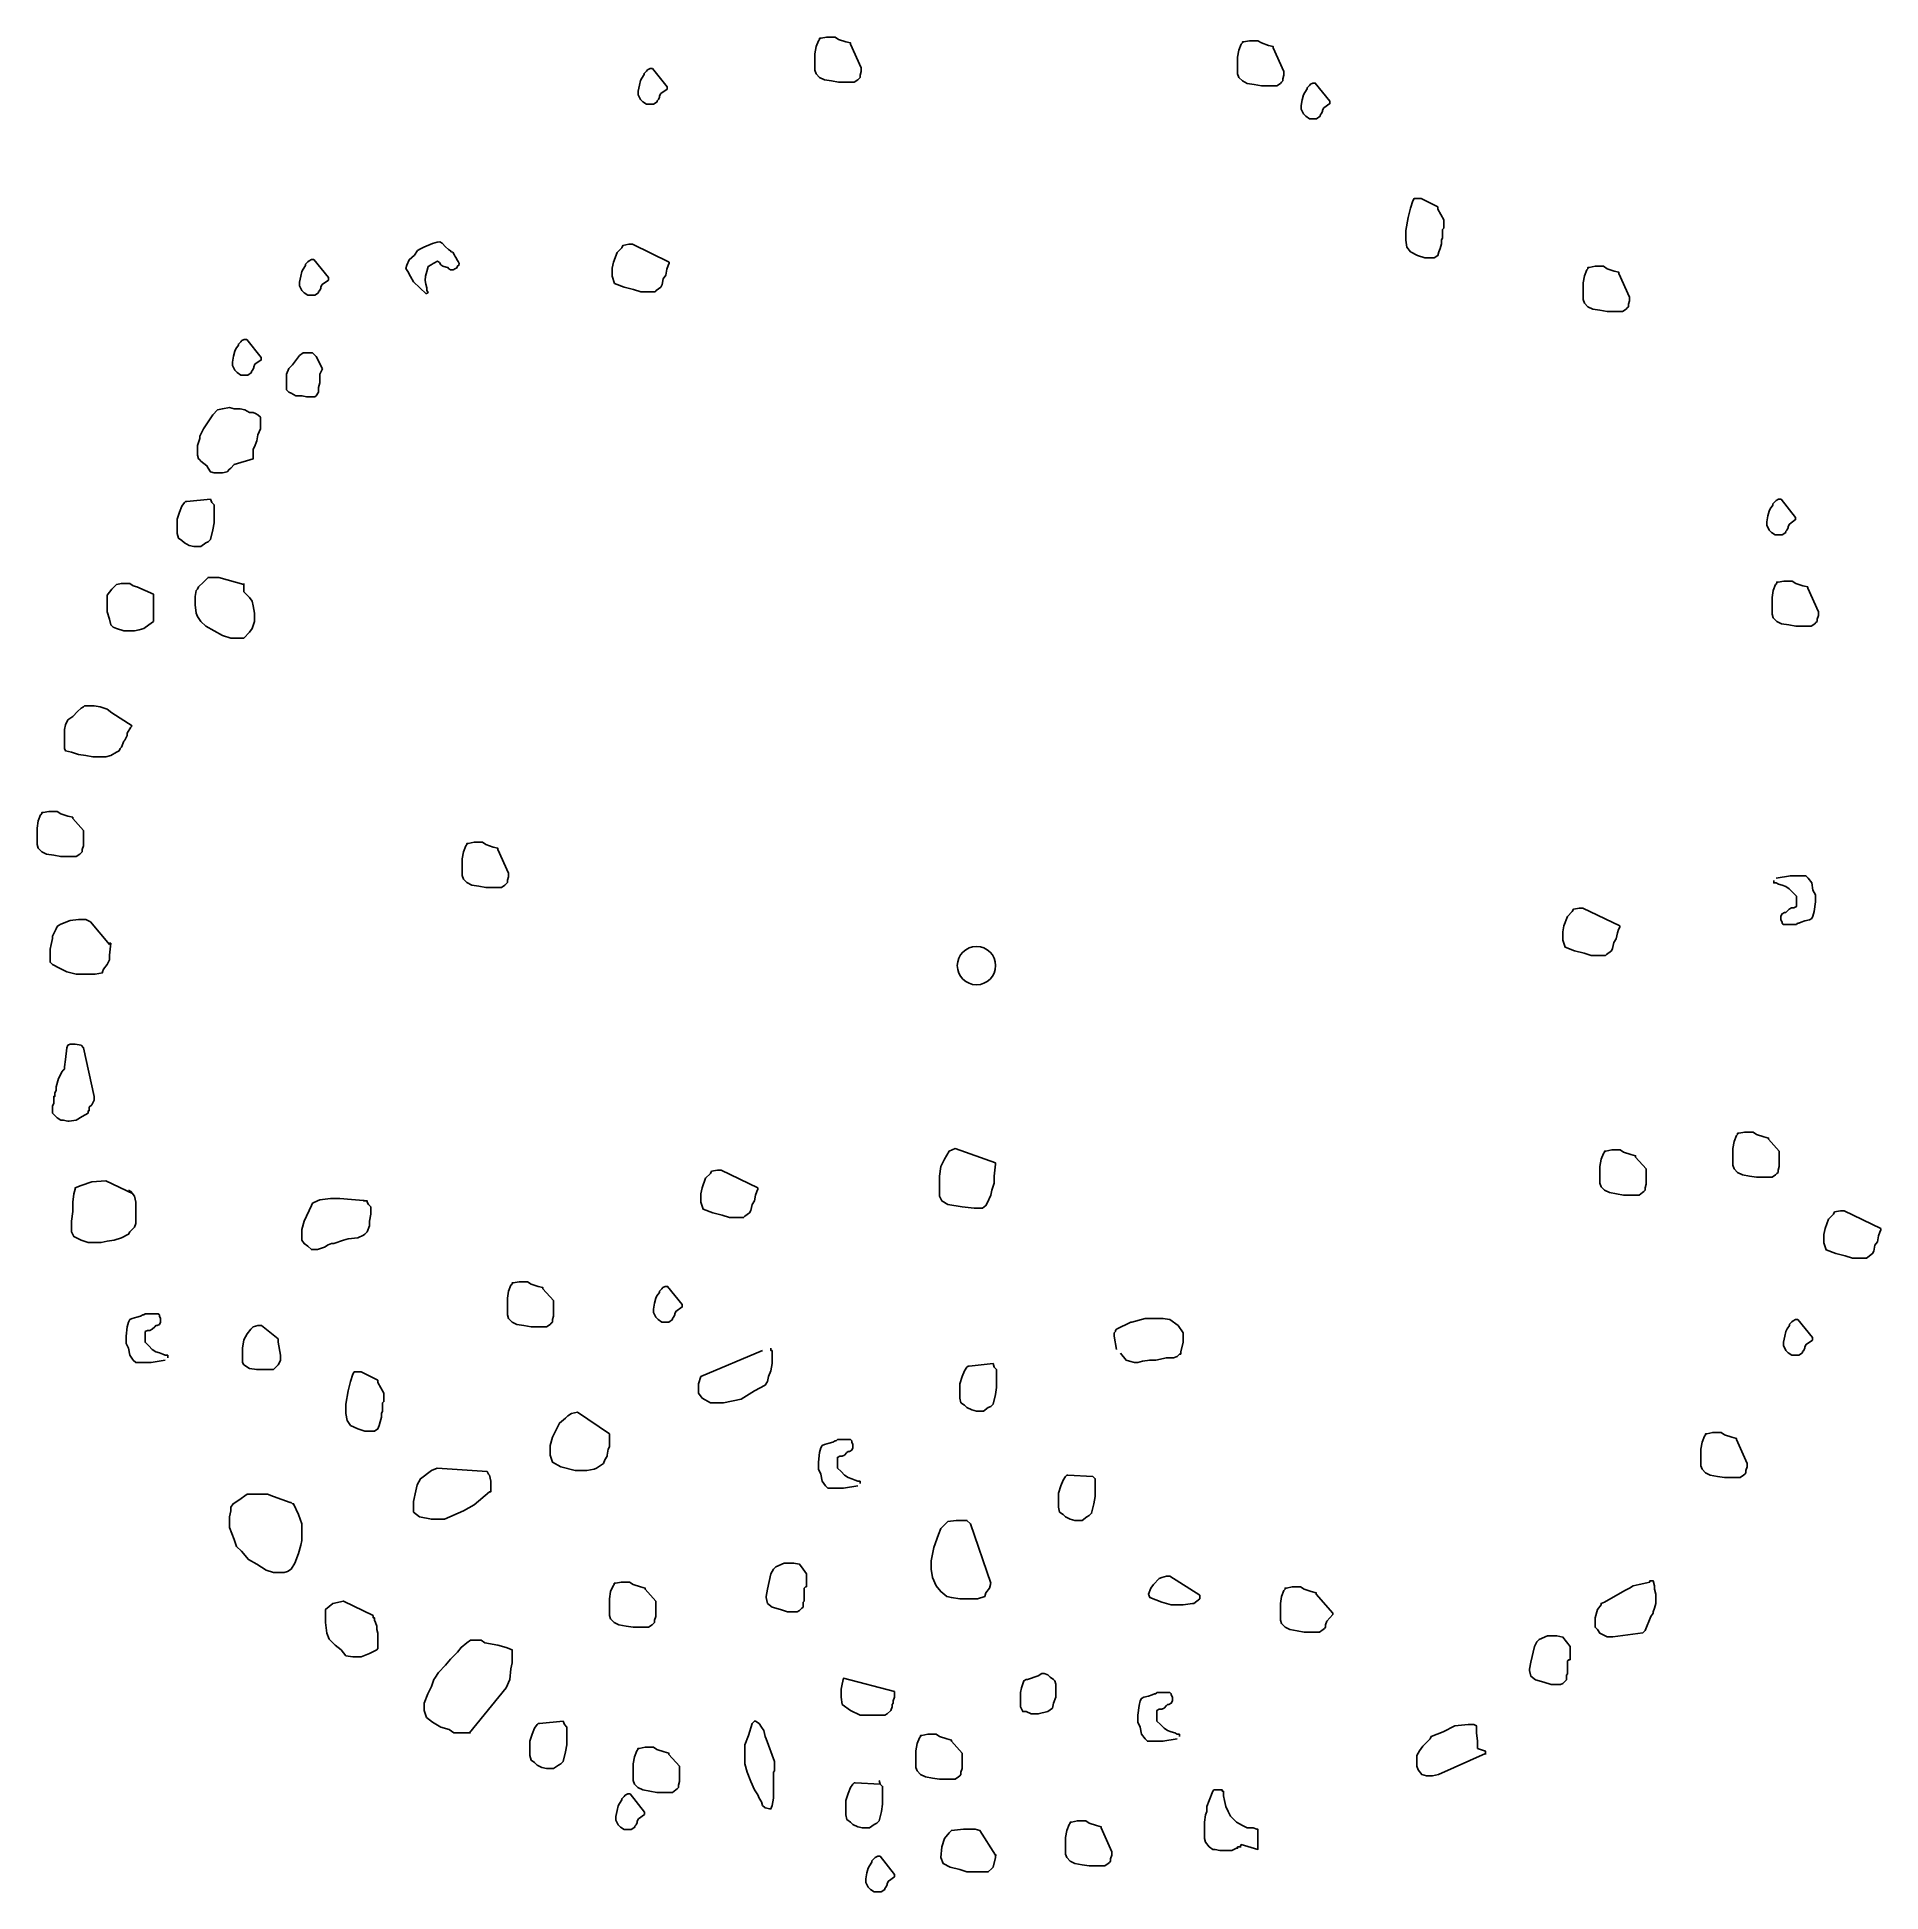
# Model space of a CAD drawing. Header units: metres. Extents: x -4.9 to 4.72, y -4.83 to 4.84.
import ezdxf

# ---------------------------------------------------------------- set-up
doc = ezdxf.new("R2010")
doc.units = ezdxf.units.M

msp = doc.modelspace()

# ---------------------------------------------------------------- linework, layer by layer
at = {"flags": 128}
for points in [[(-0.601, 4.6807), (-0.6568, 4.8047), (-0.6568, 4.8109), (-0.6815, 4.8167), (-0.7188, 4.8291), (-0.7372, 4.8416), (-0.7434, 4.8416), (-0.7497, 4.8416), (-0.7805, 4.8416), (-0.8116, 4.8354), (-0.8179, 4.8354), (-0.8179, 4.8291), (-0.8239, 4.8229), (-0.8363, 4.7922), (-0.8425, 4.7549), (-0.8425, 4.7238), (-0.8425, 4.7056), (-0.8425, 4.6807), (-0.8425, 4.6683), (-0.8363, 4.6496), (-0.8179, 4.631), (-0.793, 4.6185), (-0.7559, 4.6127), (-0.7188, 4.6065), (-0.6877, 4.6065), (-0.669, 4.6065), (-0.6382, 4.6065), (-0.6195, 4.6185), (-0.6135, 4.6248), (-0.6073, 4.631), (-0.6073, 4.6434), (-0.601, 4.6621), (-0.601, 4.6745), (-0.601, 4.6807)], [(1.6035, 4.6621), (1.5478, 4.786), (1.5478, 4.7922), (1.5231, 4.7985), (1.486, 4.8109), (1.4673, 4.8229), (1.4611, 4.8229), (1.4549, 4.8229), (1.424, 4.8229), (1.3929, 4.8167), (1.3869, 4.8167), (1.3869, 4.8109), (1.3807, 4.8047), (1.3683, 4.7736), (1.362, 4.7363), (1.362, 4.7056), (1.362, 4.6869), (1.362, 4.6621), (1.362, 4.6496), (1.3683, 4.631), (1.3869, 4.6127), (1.4116, 4.6003), (1.4487, 4.5941), (1.486, 4.5879), (1.5169, 4.5879), (1.5355, 4.5879), (1.5664, 4.5879), (1.5851, 4.6003), (1.5911, 4.6065), (1.5973, 4.6127), (1.5973, 4.6248), (1.6035, 4.6434), (1.6035, 4.6559), (1.6035, 4.6621)], [(-1.6138, 4.5825), (-1.6899, 4.677), (-1.6961, 4.677), (-1.7023, 4.677), (-1.7147, 4.6708), (-1.7207, 4.6646), (-1.7332, 4.6525), (-1.7332, 4.6463), (-1.7456, 4.6277), (-1.7518, 4.6152), (-1.7581, 4.5904), (-1.7643, 4.5593), (-1.7643, 4.541), (-1.7518, 4.5162), (-1.7394, 4.5037), (-1.7207, 4.4913), (-1.6899, 4.4913), (-1.6836, 4.4913), (-1.6652, 4.5037), (-1.6652, 4.5099), (-1.659, 4.5162), (-1.6528, 4.5286), (-1.6528, 4.5348), (-1.6465, 4.5472), (-1.6138, 4.57), (-1.6138, 4.5763), (-1.6138, 4.5825)], [(1.8431, 4.5074), (1.767, 4.602), (1.761, 4.602), (1.7548, 4.602), (1.7424, 4.5962), (1.7362, 4.5899), (1.7237, 4.5775), (1.7237, 4.5713), (1.7115, 4.5526), (1.7053, 4.5402), (1.6991, 4.5153), (1.6928, 4.4846), (1.6928, 4.466), (1.7053, 4.4411), (1.7175, 4.4287), (1.7362, 4.4162), (1.767, 4.4162), (1.7733, 4.4162), (1.7919, 4.4287), (1.7919, 4.4349), (1.7981, 4.4411), (1.8044, 4.4536), (1.8044, 4.4598), (1.8106, 4.4722), (1.8431, 4.495), (1.8431, 4.5012), (1.8431, 4.5074)], [(2.4056, 3.9561), (2.319, 3.9996), (2.2879, 3.9996), (2.2817, 3.9996), (2.2755, 3.9872), (2.2633, 3.9503), (2.2508, 3.9006), (2.2384, 3.8326), (2.2384, 3.7828), (2.2446, 3.7459), (2.2633, 3.7211), (2.3004, 3.7024), (2.3375, 3.69), (2.3685, 3.69), (2.387, 3.69), (2.4056, 3.7024), (2.4119, 3.7211), (2.4181, 3.7397), (2.4241, 3.7642), (2.4241, 3.7828), (2.4303, 3.7953), (2.4303, 3.8139), (2.4303, 3.8263), (2.4303, 3.8388), (2.4365, 3.845), (2.4365, 3.8695), (2.4365, 3.8881), (2.4056, 3.9441), (2.4056, 3.9561)], [(-2.8705, 3.503), (-2.9354, 3.566), (-2.9509, 3.5925), (-2.9662, 3.6195), (-2.9756, 3.6357), (-2.971, 3.6527), (-2.959, 3.6808), (-2.9298, 3.7049), (-2.9146, 3.7281), (-2.8985, 3.7372), (-2.8823, 3.7468), (-2.8363, 3.7658), (-2.8118, 3.7729), (-2.7979, 3.7737), (-2.7865, 3.7662), (-2.7687, 3.748), (-2.754, 3.7347), (-2.7426, 3.7273), (-2.7395, 3.7219), (-2.731, 3.7194), (-2.7279, 3.7144), (-2.7248, 3.709), (-2.7217, 3.7036), (-2.7186, 3.6983), (-2.7123, 3.6875), (-2.7092, 3.6821), (-2.7061, 3.6767), (-2.703, 3.6713), (-2.6968, 3.6605), (-2.6991, 3.6522), (-2.7045, 3.6489), (-2.7121, 3.6373), (-2.7175, 3.6344), (-2.7283, 3.6282), (-2.742, 3.6274), (-2.7536, 3.6348), (-2.7567, 3.6402), (-2.7652, 3.6427), (-2.7822, 3.6473), (-2.7936, 3.6547), (-2.7998, 3.6655), (-2.8114, 3.673), (-2.8168, 3.6701), (-2.8222, 3.6667), (-2.8328, 3.6609), (-2.8381, 3.6576), (-2.8435, 3.6547), (-2.8597, 3.6452), (-2.8666, 3.6199), (-2.8732, 3.5946), (-2.8746, 3.5722), (-2.8707, 3.5532), (-2.8668, 3.5337), (-2.8659, 3.52), (-2.863, 3.5146), (-2.8599, 3.5092), (-2.8651, 3.5063), (-2.8705, 3.503)], [(-3.3798, 3.5872), (-3.4558, 3.6817), (-3.462, 3.6817), (-3.4683, 3.6817), (-3.4807, 3.6755), (-3.4869, 3.6692), (-3.4991, 3.6568), (-3.4991, 3.6506), (-3.5116, 3.6319), (-3.5178, 3.6199), (-3.524, 3.595), (-3.5302, 3.5639), (-3.5302, 3.5453), (-3.5178, 3.5208), (-3.5054, 3.5084), (-3.4869, 3.496), (-3.4558, 3.496), (-3.4496, 3.496), (-3.4312, 3.5084), (-3.4312, 3.5146), (-3.4249, 3.5208), (-3.4187, 3.5328), (-3.4187, 3.5391), (-3.4125, 3.5515), (-3.3798, 3.5747), (-3.3798, 3.5809), (-3.3798, 3.5872)], [(-1.6022, 3.6684), (-1.7941, 3.7613), (-1.8126, 3.7613), (-1.8437, 3.755), (-1.8499, 3.7426), (-1.8745, 3.7177), (-1.8932, 3.6684), (-1.8994, 3.6373), (-1.8994, 3.5942), (-1.887, 3.5569), (-1.8374, 3.5382), (-1.7879, 3.5258), (-1.7508, 3.5134), (-1.6764, 3.5134), (-1.6702, 3.5196), (-1.6455, 3.5382), (-1.6393, 3.5507), (-1.6331, 3.5818), (-1.6206, 3.6004), (-1.6144, 3.6311), (-1.6082, 3.6498), (-1.6022, 3.6622), (-1.6022, 3.6684)], [(3.4055, 3.4856), (3.3498, 3.6095), (3.3498, 3.6153), (3.3251, 3.6216), (3.288, 3.634), (3.2694, 3.6464), (3.2631, 3.6464), (3.2569, 3.6464), (3.226, 3.6464), (3.1949, 3.6402), (3.1889, 3.6402), (3.1889, 3.634), (3.1827, 3.6278), (3.1703, 3.5971), (3.1641, 3.5598), (3.1641, 3.5287), (3.1641, 3.5105), (3.1641, 3.4856), (3.1641, 3.4732), (3.1703, 3.4545), (3.1889, 3.4358), (3.2136, 3.4234), (3.2507, 3.4172), (3.288, 3.411), (3.3189, 3.411), (3.3375, 3.411), (3.3684, 3.411), (3.3871, 3.4234), (3.3933, 3.4296), (3.3993, 3.4358), (3.3993, 3.4483), (3.4055, 3.4669), (3.4055, 3.4794), (3.4055, 3.4856)], [(-3.7296, 3.1705), (-3.8057, 3.2651), (-3.8119, 3.2651), (-3.8181, 3.2651), (-3.8306, 3.2588), (-3.8366, 3.2526), (-3.849, 3.2406), (-3.849, 3.2344), (-3.8615, 3.2157), (-3.8677, 3.2033), (-3.8739, 3.1784), (-3.8801, 3.1473), (-3.8801, 3.1291), (-3.8677, 3.1042), (-3.8552, 3.0918), (-3.8366, 3.0793), (-3.8057, 3.0793), (-3.7995, 3.0793), (-3.781, 3.0918), (-3.781, 3.098), (-3.7748, 3.1042), (-3.7686, 3.1166), (-3.7686, 3.1229), (-3.7624, 3.1353), (-3.7296, 3.1581), (-3.7296, 3.1643), (-3.7296, 3.1705)], [(-3.4098, 3.1113), (-3.4434, 3.1759), (-3.462, 3.1946), (-3.4867, 3.1946), (-3.5116, 3.1946), (-3.53, 3.1821), (-3.5673, 3.1324), (-3.5858, 3.1137), (-3.5982, 3.0831), (-3.5982, 3.0706), (-3.5982, 3.0395), (-3.5982, 3.0026), (-3.592, 2.9964), (-3.5858, 2.9902), (-3.5736, 2.984), (-3.5487, 2.9716), (-3.5178, 2.9716), (-3.4929, 2.9653), (-3.4683, 2.9653), (-3.4558, 2.9653), (-3.4496, 2.9653), (-3.4434, 2.9716), (-3.431, 2.9902), (-3.431, 3.0026), (-3.431, 3.0147), (-3.4249, 3.0395), (-3.4249, 3.0582), (-3.4249, 3.0831), (-3.4098, 3.1113)], [(-3.7719, 2.642), (-3.7717, 2.6681), (-3.7717, 2.6743), (-3.7717, 2.693), (-3.7655, 2.7054), (-3.7531, 2.7361), (-3.7468, 2.7672), (-3.7344, 2.7983), (-3.7344, 2.8289), (-3.7344, 2.8414), (-3.7344, 2.8476), (-3.7344, 2.86), (-3.7468, 2.8725), (-3.7593, 2.8787), (-3.7717, 2.8849), (-3.7902, 2.8849), (-3.815, 2.8974), (-3.8397, 2.9036), (-3.8708, 2.9036), (-3.8955, 2.9094), (-3.9326, 2.9036), (-3.9574, 2.8974), (-3.9821, 2.8725), (-4.007, 2.8352), (-4.0316, 2.7983), (-4.0503, 2.761), (-4.0503, 2.7485), (-4.0627, 2.7112), (-4.0627, 2.693), (-4.0627, 2.6868), (-4.0627, 2.6805), (-4.0627, 2.6743), (-4.0627, 2.6681), (-4.0627, 2.6619), (-4.0565, 2.6432), (-4.0503, 2.637), (-4.0441, 2.6308), (-4.0132, 2.6063), (-4.007, 2.5939), (-3.9945, 2.5753), (-3.9761, 2.569), (-3.9636, 2.569), (-3.945, 2.569), (-3.9326, 2.569), (-3.9079, 2.5753), (-3.8955, 2.5877), (-3.8892, 2.5939), (-3.8708, 2.6121), (-3.7719, 2.642), (-3.7719, 2.642), (-3.7719, 2.642)], [(-3.9945, 2.4326), (-4.1185, 2.4202), (-4.1247, 2.4202), (-4.1307, 2.414), (-4.1431, 2.3957), (-4.1556, 2.3647), (-4.168, 2.3274), (-4.168, 2.3087), (-4.168, 2.2967), (-4.168, 2.278), (-4.168, 2.2531), (-4.1618, 2.2283), (-4.1431, 2.2158), (-4.1307, 2.2038), (-4.106, 2.1914), (-4.0812, 2.1852), (-4.0441, 2.1852), (-4.0194, 2.2038), (-4.007, 2.2096), (-3.9945, 2.2221), (-3.9821, 2.2718), (-3.9761, 2.3087), (-3.9761, 2.3398), (-3.9761, 2.3522), (-3.9761, 2.3709), (-3.9761, 2.402), (-3.9883, 2.414), (-3.9945, 2.4326)], [(4.2713, 2.3373), (4.1955, 2.4322), (4.1892, 2.4322), (4.183, 2.4322), (4.1706, 2.426), (4.1644, 2.4198), (4.1519, 2.4074), (4.1519, 2.4011), (4.1397, 2.3825), (4.1335, 2.37), (4.1273, 2.3456), (4.1211, 2.3145), (4.1211, 2.2958), (4.1335, 2.271), (4.1457, 2.2589), (4.1644, 2.2465), (4.1955, 2.2465), (4.2015, 2.2465), (4.2201, 2.2589), (4.2201, 2.2648), (4.2263, 2.271), (4.2326, 2.2834), (4.2326, 2.2896), (4.2388, 2.3021), (4.2713, 2.3253), (4.2713, 2.3315), (4.2713, 2.3373)], [(-4.2918, 1.9373), (-4.3786, 1.9746), (-4.3971, 1.9808), (-4.4157, 1.9932), (-4.4404, 1.9932), (-4.459, 1.9932), (-4.4837, 1.987), (-4.5086, 1.9621), (-4.5332, 1.931), (-4.5332, 1.9124), (-4.5332, 1.8817), (-4.5332, 1.8444), (-4.521, 1.8071), (-4.5148, 1.7764), (-4.5024, 1.764), (-4.4837, 1.7578), (-4.4466, 1.7453), (-4.4157, 1.7453), (-4.3908, 1.7453), (-4.3662, 1.7515), (-4.3413, 1.7578), (-4.3166, 1.7764), (-4.2918, 1.7951), (-4.2918, 1.8013), (-4.2918, 1.8195), (-4.2918, 1.8444), (-4.2918, 1.8693), (-4.2918, 1.9004), (-4.2918, 1.9248), (-4.2918, 1.9373)], [(4.3903, 1.8444), (4.3345, 1.9684), (4.3345, 1.9746), (4.3097, 1.9808), (4.2725, 1.9932), (4.2539, 2.0052), (4.2477, 2.0052), (4.2417, 2.0052), (4.2106, 2.0052), (4.1797, 1.9994), (4.1735, 1.9994), (4.1735, 1.9932), (4.1673, 1.987), (4.1548, 1.9559), (4.1486, 1.9186), (4.1486, 1.8879), (4.1486, 1.8693), (4.1486, 1.8444), (4.1486, 1.832), (4.1548, 1.8133), (4.1735, 1.7951), (4.1981, 1.7826), (4.2355, 1.7764), (4.2725, 1.7702), (4.3034, 1.7702), (4.3221, 1.7702), (4.353, 1.7702), (4.3716, 1.7826), (4.3778, 1.7888), (4.3841, 1.7951), (4.3841, 1.8071), (4.3903, 1.8257), (4.3903, 1.8382), (4.3903, 1.8444)], [(-4.4033, 1.2499), (-4.5086, 1.3179), (-4.5332, 1.3366), (-4.5705, 1.349), (-4.6014, 1.3552), (-4.6263, 1.3552), (-4.6323, 1.3552), (-4.651, 1.3552), (-4.6572, 1.349), (-4.6696, 1.3428), (-4.6881, 1.3241), (-4.7129, 1.2997), (-4.7376, 1.281), (-4.75, 1.2562), (-4.7563, 1.2313), (-4.7563, 1.1944), (-4.7563, 1.1509), (-4.7563, 1.1322), (-4.75, 1.1198), (-4.7191, 1.1136), (-4.6819, 1.1015), (-4.6447, 1.0953), (-4.6077, 1.0891), (-4.5768, 1.0891), (-4.5394, 1.0891), (-4.5148, 1.0953), (-4.4837, 1.1136), (-4.4715, 1.1198), (-4.4652, 1.1322), (-4.459, 1.1384), (-4.4466, 1.1695), (-4.4404, 1.1757), (-4.4282, 1.2006), (-4.4282, 1.2126), (-4.4095, 1.2437), (-4.4033, 1.2499)], [(-4.6572, 0.7048), (-4.7129, 0.767), (-4.7129, 0.7732), (-4.7376, 0.7794), (-4.7749, 0.7919), (-4.7934, 0.8039), (-4.7996, 0.8039), (-4.8058, 0.8039), (-4.8367, 0.8039), (-4.8678, 0.7981), (-4.874, 0.7981), (-4.874, 0.7919), (-4.8802, 0.7856), (-4.8924, 0.7546), (-4.8986, 0.7173), (-4.8986, 0.6866), (-4.8986, 0.6679), (-4.8986, 0.643), (-4.8986, 0.6306), (-4.8924, 0.612), (-4.874, 0.5937), (-4.8491, 0.5813), (-4.812, 0.5751), (-4.7749, 0.5688), (-4.7438, 0.5688), (-4.7254, 0.5688), (-4.6943, 0.5688), (-4.6758, 0.5813), (-4.6696, 0.5875), (-4.6634, 0.5937), (-4.6634, 0.6057), (-4.6572, 0.6244), (-4.6572, 0.699), (-4.6572, 0.7048)], [(-2.4402, 0.4822), (-2.4959, 0.6057), (-2.4959, 0.612), (-2.5208, 0.6182), (-2.5579, 0.6306), (-2.5764, 0.643), (-2.5826, 0.643), (-2.5888, 0.643), (-2.6199, 0.643), (-2.6508, 0.6368), (-2.657, 0.6368), (-2.657, 0.6306), (-2.6632, 0.6244), (-2.6754, 0.5937), (-2.6817, 0.5564), (-2.6817, 0.5253), (-2.6817, 0.5067), (-2.6817, 0.4822), (-2.6817, 0.4698), (-2.6754, 0.4511), (-2.657, 0.4325), (-2.6321, 0.42), (-2.595, 0.4138), (-2.5579, 0.4076), (-2.5268, 0.4076), (-2.5084, 0.4076), (-2.4773, 0.4076), (-2.4589, 0.42), (-2.4526, 0.4262), (-2.4464, 0.4325), (-2.4464, 0.4449), (-2.4402, 0.4635), (-2.4402, 0.476), (-2.4402, 0.4822)], [(3.3543, 0.2074), (3.1624, 0.3002), (3.1438, 0.3002), (3.1129, 0.294), (3.1067, 0.2816), (3.0818, 0.2567), (3.0633, 0.2074), (3.0571, 0.1763), (3.0571, 0.1327), (3.0695, 0.0958), (3.1191, 0.0772), (3.1686, 0.0648), (3.2057, 0.0523), (3.2799, 0.0523), (3.2862, 0.0585), (3.311, 0.0772), (3.3172, 0.0896), (3.3235, 0.1203), (3.3357, 0.139), (3.3419, 0.1701), (3.3481, 0.1887), (3.3543, 0.2011), (3.3543, 0.2074)], [(4.1859, -0.9671), (4.1302, -0.9049), (4.1302, -0.8991), (4.1053, -0.8928), (4.0682, -0.8804), (4.0495, -0.868), (4.0435, -0.868), (4.0373, -0.868), (4.0062, -0.868), (3.9753, -0.8742), (3.9691, -0.8742), (3.9691, -0.8804), (3.9629, -0.8866), (3.9505, -0.9173), (3.9444, -0.9546), (3.9444, -0.9857), (3.9444, -1.0044), (3.9444, -1.0288), (3.9444, -1.0413), (3.9505, -1.0599), (3.9691, -1.0786), (3.994, -1.091), (4.0311, -1.0972), (4.0682, -1.1034), (4.0991, -1.1034), (4.1177, -1.1034), (4.1486, -1.1034), (4.1673, -1.091), (4.1735, -1.0848), (4.1797, -1.0786), (4.1797, -1.0661), (4.1859, -1.0475), (4.1859, -0.9733), (4.1859, -0.9671)], [(0.0987, -1.0288), (-0.1119, -0.9546), (-0.1428, -0.9671), (-0.1674, -1.0102), (-0.1861, -1.0475), (-0.1923, -1.0972), (-0.1923, -1.1714), (-0.1923, -1.2025), (-0.1799, -1.227), (-0.149, -1.2456), (-0.0746, -1.2581), (-0.0128, -1.2643), (0.0307, -1.2643), (0.0492, -1.2518), (0.0554, -1.2394), (0.074, -1.1963), (0.0802, -1.1714), (0.0925, -1.1341), (0.0925, -1.1034), (0.0925, -1.0972), (0.0987, -1.035), (0.0987, -1.0288)], [(3.4924, -1.0599), (3.4366, -0.9981), (3.4366, -0.9919), (3.4118, -0.9857), (3.3747, -0.9733), (3.356, -0.9608), (3.3498, -0.9608), (3.3436, -0.9608), (3.3127, -0.9608), (3.2818, -0.9671), (3.2756, -0.9671), (3.2756, -0.9733), (3.2694, -0.9795), (3.2569, -1.0102), (3.2507, -1.0475), (3.2507, -1.0786), (3.2507, -1.0972), (3.2507, -1.1217), (3.2507, -1.1341), (3.2569, -1.1528), (3.2756, -1.1714), (3.3002, -1.1839), (3.3375, -1.1901), (3.3747, -1.1963), (3.4055, -1.1963), (3.4242, -1.1963), (3.4551, -1.1963), (3.4737, -1.1839), (3.4799, -1.1776), (3.4862, -1.1714), (3.4862, -1.159), (3.4924, -1.1403), (3.4924, -1.0661), (3.4924, -1.0599)], [(-1.1398, -1.159), (-1.3317, -1.0661), (-1.3503, -1.0661), (-1.3812, -1.0723), (-1.3874, -1.0848), (-1.4123, -1.1092), (-1.4308, -1.159), (-1.437, -1.1901), (-1.437, -1.2332), (-1.4246, -1.2705), (-1.375, -1.2892), (-1.3255, -1.3016), (-1.2884, -1.3136), (-1.2142, -1.3136), (-1.2079, -1.3074), (-1.1831, -1.2892), (-1.1769, -1.2767), (-1.1706, -1.2456), (-1.1584, -1.227), (-1.1522, -1.1963), (-1.146, -1.1776), (-1.1398, -1.1652), (-1.1398, -1.159)], [(4.7163, -1.3712), (4.5244, -1.2784), (4.5057, -1.2784), (4.4749, -1.2846), (4.4686, -1.297), (4.4438, -1.3219), (4.4253, -1.3712), (4.4191, -1.4023), (4.4191, -1.4458), (4.4313, -1.4827), (4.4811, -1.5014), (4.5306, -1.5138), (4.5677, -1.5263), (4.6419, -1.5263), (4.6481, -1.5201), (4.673, -1.5014), (4.6792, -1.489), (4.6852, -1.4583), (4.6977, -1.4396), (4.7039, -1.4085), (4.7101, -1.3899), (4.7163, -1.3775), (4.7163, -1.3712)], [(-2.2049, -1.7472), (-2.2607, -1.6855), (-2.2607, -1.6792), (-2.2853, -1.673), (-2.3227, -1.6606), (-2.3411, -1.6482), (-2.3473, -1.6482), (-2.3536, -1.6482), (-2.3844, -1.6482), (-2.4155, -1.6544), (-2.4217, -1.6544), (-2.4217, -1.6606), (-2.4278, -1.6668), (-2.4402, -1.6979), (-2.4464, -1.7348), (-2.4464, -1.7659), (-2.4464, -1.7845), (-2.4464, -1.809), (-2.4464, -1.8214), (-2.4402, -1.8401), (-2.4217, -1.8587), (-2.3969, -1.8712), (-2.3598, -1.8774), (-2.3227, -1.8836), (-2.2916, -1.8836), (-2.2731, -1.8836), (-2.242, -1.8836), (-2.2236, -1.8712), (-2.2174, -1.865), (-2.2111, -1.8587), (-2.2111, -1.8463), (-2.2049, -1.8276), (-2.2049, -1.7534), (-2.2049, -1.7472)], [(-1.5344, -1.7675), (-1.6105, -1.673), (-1.6167, -1.673), (-1.6227, -1.673), (-1.6351, -1.6792), (-1.6414, -1.6855), (-1.6538, -1.6979), (-1.6538, -1.7041), (-1.6662, -1.7224), (-1.6722, -1.7348), (-1.6785, -1.7597), (-1.6847, -1.7908), (-1.6847, -1.809), (-1.6722, -1.8339), (-1.66, -1.8463), (-1.6414, -1.8587), (-1.6105, -1.8587), (-1.6043, -1.8587), (-1.5856, -1.8463), (-1.5856, -1.8401), (-1.5794, -1.8339), (-1.5732, -1.8214), (-1.5732, -1.8152), (-1.5672, -1.8032), (-1.5344, -1.78), (-1.5344, -1.7738), (-1.5344, -1.7675)], [(-3.6415, -1.9454), (-3.7284, -1.8774), (-3.7468, -1.8774), (-3.7717, -1.8836), (-3.7839, -1.8961), (-3.8026, -1.9205), (-3.8213, -1.9516), (-3.8275, -1.9951), (-3.8275, -2.0382), (-3.8275, -2.0693), (-3.8213, -2.0818), (-3.7902, -2.1004), (-3.7531, -2.1066), (-3.716, -2.1066), (-3.6786, -2.1066), (-3.6726, -2.1066), (-3.6664, -2.1066), (-3.6415, -2.0818), (-3.6353, -2.0693), (-3.6291, -2.0569), (-3.6291, -2.032), (-3.6415, -1.964), (-3.6415, -1.9578), (-3.6415, -1.9454)], [(4.3588, -1.94), (4.2829, -1.8455), (4.2767, -1.8455), (4.2705, -1.8455), (4.2581, -1.8517), (4.2518, -1.8579), (4.2394, -1.8699), (4.2394, -1.8762), (4.2272, -1.8948), (4.2209, -1.9072), (4.2147, -1.9321), (4.2085, -1.9632), (4.2085, -1.9814), (4.2209, -2.0063), (4.2332, -2.0188), (4.2518, -2.0312), (4.2829, -2.0312), (4.2889, -2.0312), (4.3076, -2.0188), (4.3076, -2.0125), (4.3138, -2.0063), (4.32, -1.9939), (4.32, -1.9877), (4.3262, -1.9752), (4.3588, -1.9524), (4.3588, -1.9462), (4.3588, -1.94)], [(-3.1215, -2.1622), (-3.2081, -2.1187), (-3.239, -2.1187), (-3.2452, -2.1187), (-3.2515, -2.1311), (-3.2639, -2.1684), (-3.2763, -2.2177), (-3.2886, -2.2861), (-3.2886, -2.3355), (-3.2823, -2.3728), (-3.2639, -2.3976), (-3.2268, -2.4159), (-3.1895, -2.4283), (-3.1586, -2.4283), (-3.1399, -2.4283), (-3.1215, -2.4159), (-3.1153, -2.3976), (-3.1091, -2.379), (-3.1028, -2.3541), (-3.1028, -2.3355), (-3.0966, -2.323), (-3.0966, -2.3048), (-3.0966, -2.2924), (-3.0966, -2.2799), (-3.0904, -2.2737), (-3.0904, -2.2488), (-3.0904, -2.2302), (-3.1215, -2.1746), (-3.1215, -2.1622)], [(0.0863, -2.0756), (-0.0375, -2.088), (-0.0437, -2.088), (-0.0499, -2.0942), (-0.0623, -2.1124), (-0.0746, -2.1435), (-0.087, -2.1808), (-0.087, -2.1995), (-0.087, -2.2115), (-0.087, -2.2302), (-0.087, -2.255), (-0.0808, -2.2799), (-0.0623, -2.2924), (-0.0499, -2.3048), (-0.025, -2.3168), (-0.0004, -2.323), (0.0367, -2.323), (0.0616, -2.3048), (0.074, -2.2986), (0.0863, -2.2861), (0.0987, -2.2364), (0.1049, -2.1995), (0.1049, -2.1684), (0.1049, -2.156), (0.1049, -2.1373), (0.1049, -2.1066), (0.0925, -2.0942), (0.0863, -2.0756)], [(-1.9139, -2.4408), (-2.081, -2.3292), (-2.1121, -2.3355), (-2.1305, -2.3479), (-2.143, -2.3603), (-2.1739, -2.3852), (-2.2111, -2.4594), (-2.2236, -2.5029), (-2.2236, -2.5523), (-2.2111, -2.5896), (-2.1678, -2.614), (-2.0934, -2.6327), (-2.0314, -2.6327), (-1.9943, -2.6265), (-1.9819, -2.6203), (-1.9448, -2.5958), (-1.9386, -2.5771), (-1.9261, -2.5585), (-1.9261, -2.5523), (-1.9201, -2.5212), (-1.9139, -2.5092), (-1.9139, -2.4967), (-1.9139, -2.4719), (-1.9139, -2.4532), (-1.9139, -2.4408)], [(4.0186, -2.5958), (3.9629, -2.4719), (3.9629, -2.4656), (3.9382, -2.4594), (3.9009, -2.447), (3.8825, -2.4345), (3.8763, -2.4345), (3.87, -2.4345), (3.8392, -2.4345), (3.8081, -2.4408), (3.8018, -2.4408), (3.8018, -2.447), (3.7958, -2.4532), (3.7834, -2.4843), (3.7772, -2.5212), (3.7772, -2.5523), (3.7772, -2.5709), (3.7772, -2.5958), (3.7772, -2.6082), (3.7834, -2.6265), (3.8018, -2.6451), (3.8267, -2.6576), (3.8638, -2.6638), (3.9009, -2.67), (3.932, -2.67), (3.9505, -2.67), (3.9816, -2.67), (4, -2.6576), (4.0062, -2.6514), (4.0124, -2.6451), (4.0124, -2.6327), (4.0186, -2.614), (4.0186, -2.602), (4.0186, -2.5958)], [(-2.5517, -2.6389), (-2.8118, -2.6203), (-2.8427, -2.6327), (-2.8985, -2.6762), (-2.9171, -2.7073), (-2.9233, -2.738), (-2.9356, -2.794), (-2.9356, -2.8495), (-2.9047, -2.8744), (-2.8427, -2.8868), (-2.7747, -2.8868), (-2.6754, -2.8433), (-2.6199, -2.8122), (-2.5393, -2.7442), (-2.533, -2.7442), (-2.533, -2.7256), (-2.533, -2.7131), (-2.533, -2.6887), (-2.5393, -2.6576), (-2.5455, -2.6514), (-2.5517, -2.6389)], [(0.6065, -2.6638), (0.4766, -2.6576), (0.4703, -2.6576), (0.4641, -2.6638), (0.4517, -2.6824), (0.4392, -2.7131), (0.427, -2.7504), (0.427, -2.7691), (0.427, -2.7815), (0.427, -2.8002), (0.427, -2.8246), (0.4332, -2.8495), (0.4517, -2.8619), (0.4641, -2.8744), (0.4888, -2.8868), (0.5137, -2.893), (0.5508, -2.893), (0.5756, -2.8744), (0.5879, -2.8682), (0.6003, -2.8557), (0.6127, -2.8064), (0.619, -2.7691), (0.619, -2.738), (0.619, -2.7256), (0.619, -2.7073), (0.619, -2.6762), (0.6065, -2.6638), (0.6065, -2.6638)], [(-3.5796, -2.8002), (-3.6664, -2.7691), (-3.6973, -2.7566), (-3.7406, -2.7566), (-3.7655, -2.7566), (-3.7839, -2.7566), (-3.8026, -2.7566), (-3.8459, -2.7877), (-3.877, -2.8064), (-3.8892, -2.8246), (-3.8892, -2.8433), (-3.8955, -2.8744), (-3.8955, -2.9299), (-3.8708, -2.9921), (-3.8584, -3.029), (-3.8335, -3.0539), (-3.7964, -3.0974), (-3.7531, -3.1219), (-3.7035, -3.153), (-3.6664, -3.1654), (-3.6415, -3.1654), (-3.6107, -3.1654), (-3.592, -3.1592), (-3.5736, -3.1467), (-3.5549, -3.1156), (-3.5362, -3.0663), (-3.524, -3.0228), (-3.5178, -2.9983), (-3.5178, -2.9735), (-3.5178, -2.9117), (-3.5362, -2.8619), (-3.5611, -2.8064), (-3.5673, -2.8064), (-3.5736, -2.8002), (-3.5796, -2.8002)], [(0.074, -3.2209), (-0.0313, -2.9117), (-0.0499, -2.893), (-0.0684, -2.893), (-0.087, -2.893), (-0.1057, -2.893), (-0.149, -2.8993), (-0.1614, -2.9117), (-0.1861, -2.9361), (-0.1985, -2.9672), (-0.2232, -3.0352), (-0.2356, -3.1036), (-0.2356, -3.1467), (-0.2294, -3.1903), (-0.211, -3.2334), (-0.1861, -3.2645), (-0.1552, -3.2893), (-0.1303, -3.2956), (-0.087, -3.3018), (-0.0437, -3.3018), (0.0058, -3.3018), (0.043, -3.2893), (0.0492, -3.2707), (0.0678, -3.2458), (0.074, -3.2209)], [(-0.8858, -3.2396), (-0.8858, -3.2089), (-0.8858, -3.1716), (-0.9045, -3.1467), (-0.9229, -3.1219), (-0.954, -3.1156), (-1.0036, -3.1156), (-1.0469, -3.1343), (-1.0593, -3.1467), (-1.0716, -3.1716), (-1.0902, -3.252), (-1.0964, -3.2893), (-1.0964, -3.2956), (-1.0902, -3.3262), (-1.0656, -3.3449), (-1.022, -3.3573), (-0.9849, -3.3698), (-0.9478, -3.3698), (-0.9416, -3.3698), (-0.9354, -3.3698), (-0.9229, -3.3635), (-0.9107, -3.3511), (-0.9045, -3.3449), (-0.9045, -3.3387), (-0.9045, -3.3325), (-0.9045, -3.32), (-0.8983, -3.3138), (-0.8983, -3.308), (-0.8983, -3.2458), (-0.8921, -3.2396), (-0.8858, -3.2396)], [(1.1639, -3.2831), (1.009, -3.184), (0.9904, -3.184), (0.9657, -3.1903), (0.9533, -3.1965), (0.9224, -3.2272), (0.91, -3.2458), (0.8975, -3.2769), (0.9037, -3.2956), (0.9348, -3.308), (0.9657, -3.32), (1.0153, -3.3325), (1.0524, -3.3325), (1.0772, -3.3325), (1.1268, -3.3262), (1.133, -3.3262), (1.1639, -3.3018), (1.1639, -3.2956), (1.1639, -3.2893), (1.1639, -3.2831)], [(-1.6722, -3.3138), (-1.728, -3.252), (-1.728, -3.2458), (-1.7529, -3.2396), (-1.79, -3.2272), (-1.8086, -3.2147), (-1.8148, -3.2147), (-1.8211, -3.2147), (-1.852, -3.2147), (-1.8828, -3.2209), (-1.8891, -3.2209), (-1.8891, -3.2272), (-1.8953, -3.2334), (-1.9077, -3.2645), (-1.9139, -3.3018), (-1.9139, -3.3325), (-1.9139, -3.3511), (-1.9139, -3.376), (-1.9139, -3.3884), (-1.9077, -3.4071), (-1.8891, -3.4253), (-1.8644, -3.4377), (-1.8271, -3.444), (-1.79, -3.4502), (-1.7591, -3.4502), (-1.7404, -3.4502), (-1.7096, -3.4502), (-1.6909, -3.4377), (-1.6847, -3.4315), (-1.6785, -3.4253), (-1.6785, -3.4129), (-1.6722, -3.3946), (-1.6722, -3.32), (-1.6722, -3.3138)], [(1.8578, -3.3776), (1.7708, -3.2769), (1.7708, -3.2707), (1.7459, -3.2645), (1.7088, -3.252), (1.6901, -3.2396), (1.6841, -3.2396), (1.6779, -3.2396), (1.6468, -3.2396), (1.6159, -3.2458), (1.6097, -3.2458), (1.6097, -3.252), (1.6035, -3.2583), (1.5911, -3.2893), (1.5851, -3.3262), (1.5851, -3.3573), (1.5851, -3.376), (1.5851, -3.4009), (1.5851, -3.4129), (1.5911, -3.4315), (1.6097, -3.4502), (1.6346, -3.4626), (1.6717, -3.4688), (1.7088, -3.4751), (1.7397, -3.4751), (1.7583, -3.4751), (1.7894, -3.4751), (1.8079, -3.4626), (1.8141, -3.4564), (1.8203, -3.4502), (1.8203, -3.4377), (1.8265, -3.4191), (1.8578, -3.3839), (1.8578, -3.3776)], [(3.475, -3.4792), (3.3189, -3.4999), (3.3127, -3.4999), (3.288, -3.4999), (3.2507, -3.4813), (3.2385, -3.4626), (3.226, -3.4502), (3.226, -3.4191), (3.226, -3.4009), (3.2385, -3.3573), (3.2569, -3.3325), (3.2569, -3.3262), (3.2756, -3.32), (3.3809, -3.2583), (3.4055, -3.2458), (3.4242, -3.2334), (3.4551, -3.2272), (3.5108, -3.2147), (3.5108, -3.2089), (3.5295, -3.2089), (3.5357, -3.2334), (3.5357, -3.252), (3.5419, -3.2769), (3.5419, -3.2956), (3.5419, -3.3262), (3.5357, -3.3511), (3.5295, -3.3698), (3.5295, -3.376), (3.5171, -3.3946), (3.4874, -3.4668), (3.4812, -3.473), (3.475, -3.4792)], [(-3.1462, -3.3884), (-3.301, -3.3138), (-3.3567, -3.3262), (-3.3939, -3.3573), (-3.3939, -3.3698), (-3.3939, -3.3822), (-3.3939, -3.4253), (-3.3876, -3.4813), (-3.3754, -3.5124), (-3.3443, -3.543), (-3.3134, -3.5679), (-3.2886, -3.599), (-3.2515, -3.6052), (-3.2081, -3.6052), (-3.1648, -3.5866), (-3.1275, -3.5679), (-3.1215, -3.5617), (-3.1215, -3.543), (-3.1215, -3.5182), (-3.1215, -3.4999), (-3.1215, -3.4813), (-3.1275, -3.4626), (-3.1275, -3.444), (-3.1337, -3.4253), (-3.1399, -3.4133), (-3.1399, -3.4009), (-3.1462, -3.4009), (-3.1462, -3.3946), (-3.1462, -3.3884)], [(3.0953, -3.6193), (3.0953, -3.5882), (3.0953, -3.5509), (3.0766, -3.5265), (3.0582, -3.5016), (3.0271, -3.4954), (2.9775, -3.4954), (2.9342, -3.514), (2.9218, -3.5265), (2.9095, -3.5509), (2.8909, -3.6318), (2.8847, -3.6687), (2.8847, -3.6749), (2.8909, -3.706), (2.9156, -3.7246), (2.9591, -3.737), (2.9962, -3.7495), (3.0333, -3.7495), (3.0395, -3.7495), (3.0457, -3.7495), (3.0582, -3.7433), (3.0704, -3.7308), (3.0766, -3.7246), (3.0766, -3.7184), (3.0766, -3.7122), (3.0766, -3.6997), (3.0828, -3.6935), (3.0828, -3.6873), (3.0828, -3.6255), (3.089, -3.6193), (3.0953, -3.6193)], [(-0.4276, -3.7847), (-0.6939, -3.7163), (-0.7001, -3.7474), (-0.7063, -3.7723), (-0.7063, -3.8154), (-0.7001, -3.8527), (-0.6568, -3.8838), (-0.6073, -3.9087), (-0.5515, -3.9087), (-0.4958, -3.9087), (-0.4771, -3.9087), (-0.4649, -3.9025), (-0.4462, -3.8838), (-0.44, -3.8651), (-0.44, -3.8527), (-0.4338, -3.8465), (-0.4338, -3.8341), (-0.4276, -3.8154), (-0.4276, -3.7972), (-0.4276, -3.7909), (-0.4276, -3.7847)], [(0.3217, -3.7043), (0.266, -3.7225), (0.2597, -3.7225), (0.2473, -3.7288), (0.2349, -3.7661), (0.2289, -3.7909), (0.2289, -3.8341), (0.2289, -3.8651), (0.2411, -3.89), (0.2597, -3.89), (0.2846, -3.9025), (0.3217, -3.9025), (0.3713, -3.89), (0.3959, -3.8714), (0.4021, -3.8465), (0.4146, -3.8154), (0.4146, -3.7785), (0.4146, -3.7598), (0.4146, -3.7474), (0.4084, -3.7288), (0.4021, -3.7225), (0.3837, -3.7105), (0.3713, -3.6981), (0.3526, -3.6919), (0.3402, -3.6919), (0.3217, -3.7043)], [(-2.1554, -3.9394), (-2.2791, -3.9518), (-2.2853, -3.9518), (-2.2916, -3.958), (-2.304, -3.9767), (-2.3164, -4.0077), (-2.3287, -4.0446), (-2.3287, -4.0633), (-2.3287, -4.0757), (-2.3287, -4.0944), (-2.3287, -4.1188), (-2.3227, -4.1437), (-2.304, -4.1562), (-2.2916, -4.1686), (-2.2669, -4.181), (-2.242, -4.1872), (-2.2049, -4.1872), (-2.1801, -4.1686), (-2.1678, -4.1624), (-2.1554, -4.1499), (-2.143, -4.1006), (-2.1367, -4.0633), (-2.1367, -4.0322), (-2.1367, -4.0198), (-2.1367, -4.0015), (-2.1367, -3.9704), (-2.1492, -3.958), (-2.1554, -3.9394)], [(-1.0531, -4.1499), (-1.0964, -4.0322), (-1.1027, -4.0198), (-1.1089, -3.9891), (-1.1211, -3.9704), (-1.1335, -3.9518), (-1.1522, -3.9394), (-1.1584, -3.9394), (-1.1706, -3.9518), (-1.1893, -4.014), (-1.2079, -4.0633), (-1.2079, -4.1068), (-1.2079, -4.1624), (-1.1955, -4.2059), (-1.1769, -4.2552), (-1.1584, -4.2988), (-1.1398, -4.3232), (-1.1335, -4.3419), (-1.1211, -4.3605), (-1.1151, -4.3792), (-1.1027, -4.3916), (-1.0778, -4.3978), (-1.0716, -4.3978), (-1.0656, -4.3792), (-1.0593, -4.3419), (-1.0593, -4.2988), (-1.0593, -4.2677), (-1.0593, -4.2428), (-1.0593, -4.2304), (-1.0593, -4.2241), (-1.0593, -4.2059), (-1.0531, -4.1997), (-1.0531, -4.1562), (-1.0531, -4.1499)], [(-0.0746, -4.1068), (-0.1303, -4.0446), (-0.1303, -4.0384), (-0.1552, -4.0322), (-0.1923, -4.0198), (-0.211, -4.0077), (-0.2172, -4.0077), (-0.2232, -4.0077), (-0.2543, -4.0077), (-0.2852, -4.014), (-0.2914, -4.014), (-0.2914, -4.0198), (-0.2976, -4.026), (-0.31, -4.0571), (-0.3163, -4.0944), (-0.3163, -4.1251), (-0.3163, -4.1437), (-0.3163, -4.1686), (-0.3163, -4.181), (-0.31, -4.1997), (-0.2914, -4.2179), (-0.2667, -4.2304), (-0.2294, -4.2366), (-0.1923, -4.2428), (-0.1614, -4.2428), (-0.1428, -4.2428), (-0.1119, -4.2428), (-0.0932, -4.2304), (-0.087, -4.2241), (-0.0808, -4.2179), (-0.0808, -4.2059), (-0.0746, -4.1872), (-0.0746, -4.113), (-0.0746, -4.1068)], [(-1.5485, -4.1748), (-1.6043, -4.113), (-1.6043, -4.1068), (-1.6289, -4.1006), (-1.6662, -4.0882), (-1.6847, -4.0757), (-1.6909, -4.0757), (-1.6971, -4.0757), (-1.728, -4.0757), (-1.7591, -4.082), (-1.7653, -4.082), (-1.7653, -4.0882), (-1.7715, -4.0944), (-1.7838, -4.1251), (-1.79, -4.1624), (-1.79, -4.1935), (-1.79, -4.2121), (-1.79, -4.2366), (-1.79, -4.249), (-1.7838, -4.2677), (-1.7653, -4.2863), (-1.7404, -4.2988), (-1.7033, -4.305), (-1.6662, -4.3112), (-1.6351, -4.3112), (-1.6167, -4.3112), (-1.5856, -4.3112), (-1.5672, -4.2988), (-1.5609, -4.2925), (-1.5547, -4.2863), (-1.5547, -4.2739), (-1.5485, -4.2552), (-1.5485, -4.181), (-1.5485, -4.1748)], [(-1.7305, -4.414), (-1.8066, -4.3195), (-1.8128, -4.3195), (-1.8188, -4.3195), (-1.8312, -4.3257), (-1.8374, -4.3319), (-1.8499, -4.3444), (-1.8499, -4.3506), (-1.8623, -4.3688), (-1.8683, -4.3813), (-1.8745, -4.4061), (-1.8808, -4.4372), (-1.8808, -4.4555), (-1.8683, -4.4803), (-1.8561, -4.4928), (-1.8374, -4.5052), (-1.8066, -4.5052), (-1.8003, -4.5052), (-1.7817, -4.4928), (-1.7817, -4.4866), (-1.7755, -4.4803), (-1.7692, -4.4679), (-1.7692, -4.4617), (-1.7632, -4.4497), (-1.7305, -4.4264), (-1.7305, -4.4202), (-1.7305, -4.414)], [(0.7056, -4.6204), (0.6498, -4.4969), (0.6498, -4.4907), (0.6252, -4.4845), (0.5879, -4.472), (0.5694, -4.4596), (0.5632, -4.4596), (0.557, -4.4596), (0.5261, -4.4596), (0.495, -4.4658), (0.4888, -4.4658), (0.4888, -4.472), (0.4828, -4.4783), (0.4703, -4.5094), (0.4641, -4.5462), (0.4641, -4.5773), (0.4641, -4.596), (0.4641, -4.6204), (0.4641, -4.6329), (0.4703, -4.6515), (0.4888, -4.6702), (0.5137, -4.6826), (0.5508, -4.6888), (0.5879, -4.6951), (0.619, -4.6951), (0.6374, -4.6951), (0.6685, -4.6951), (0.6869, -4.6826), (0.6932, -4.6764), (0.6994, -4.6702), (0.6994, -4.6578), (0.7056, -4.6391), (0.7056, -4.6267), (0.7056, -4.6204)], [(-0.4267, -4.739), (-0.5028, -4.6441), (-0.509, -4.6441), (-0.5152, -4.6441), (-0.5277, -4.6503), (-0.5339, -4.6565), (-0.5461, -4.6689), (-0.5461, -4.6752), (-0.5586, -4.6938), (-0.5648, -4.7063), (-0.571, -4.7311), (-0.5772, -4.7618), (-0.5772, -4.7805), (-0.5648, -4.8053), (-0.5523, -4.8178), (-0.5339, -4.8302), (-0.5028, -4.8302), (-0.4966, -4.8302), (-0.4781, -4.8178), (-0.4781, -4.8116), (-0.4719, -4.8053), (-0.4657, -4.7929), (-0.4657, -4.7867), (-0.4595, -4.7742), (-0.4267, -4.7514), (-0.4267, -4.7452), (-0.4267, -4.739)]]:
    msp.add_lwpolyline(points, close=True, dxfattribs=at)
for points in [[(-3.8213, 1.987), (-3.9512, 2.0239), (-3.9883, 2.0239), (-4.007, 2.0239), (-4.0194, 2.0115), (-4.0316, 1.9994), (-4.0565, 1.9746), (-4.0627, 1.9621), (-4.0689, 1.9559), (-4.0752, 1.9248), (-4.0752, 1.8817), (-4.0689, 1.8382), (-4.0627, 1.8195), (-4.0441, 1.7951), (-4.0194, 1.7702), (-3.9761, 1.7453), (-3.9326, 1.7205), (-3.8892, 1.708), (-3.8584, 1.708), (-3.8213, 1.708), (-3.7902, 1.7391), (-3.7779, 1.7578), (-3.7655, 1.7951), (-3.7655, 1.8382), (-3.7717, 1.8755), (-3.7779, 1.9004), (-3.7902, 1.9186), (-3.8026, 1.931), (-3.8213, 1.9497), (-3.8213, 1.987), (-3.8213, 1.9932)], [(4.1702, 0.4557), (4.2444, 0.4681), (4.2755, 0.4681), (4.3063, 0.4681), (4.325, 0.4681), (4.3374, 0.4557), (4.3559, 0.4308), (4.3621, 0.3939), (4.3745, 0.369), (4.3745, 0.3504), (4.3745, 0.3317), (4.3683, 0.2824), (4.3621, 0.2575), (4.3559, 0.2451), (4.3435, 0.2389), (4.3188, 0.2326), (4.3001, 0.2264), (4.2879, 0.2206), (4.2817, 0.2206), (4.2755, 0.2144), (4.2692, 0.2144), (4.263, 0.2144), (4.2568, 0.2144), (4.2506, 0.2144), (4.2384, 0.2144), (4.2321, 0.2144), (4.2259, 0.2144), (4.2197, 0.2144), (4.2073, 0.2144), (4.2011, 0.2206), (4.2011, 0.2264), (4.1948, 0.2389), (4.1948, 0.2451), (4.1948, 0.2575), (4.2011, 0.27), (4.2135, 0.2762), (4.2197, 0.2762), (4.2259, 0.2824), (4.2384, 0.2948), (4.2506, 0.301), (4.263, 0.301), (4.2755, 0.3073), (4.2755, 0.3135), (4.2755, 0.3197), (4.2755, 0.3317), (4.2755, 0.3379), (4.2755, 0.3442), (4.2755, 0.3628), (4.2568, 0.3815), (4.2384, 0.4001), (4.2197, 0.4126), (4.2011, 0.4188), (4.1826, 0.425), (4.1702, 0.4308), (4.1639, 0.4308), (4.1577, 0.4308), (4.1577, 0.437), (4.1577, 0.4432)], [(-4.521, 0.1104), (-4.6201, 0.2281), (-4.6447, 0.2405), (-4.6819, 0.2405), (-4.7254, 0.2343), (-4.7749, 0.2156), (-4.7871, 0.2094), (-4.7934, 0.2032), (-4.7996, 0.1912), (-4.8182, 0.1539), (-4.8182, 0.1414), (-4.8244, 0.1104), (-4.8307, 0.0859), (-4.8307, 0.0486), (-4.8307, 0.0237), (-4.8307, 0.0175), (-4.8182, 0.0051), (-4.7811, -0.0132), (-4.7438, -0.0318), (-4.6943, -0.0443), (-4.6758, -0.0443), (-4.6447, -0.0443), (-4.5952, -0.0443), (-4.5581, -0.0381), (-4.5581, -0.0318), (-4.5519, -0.0194), (-4.5332, 0.0051), (-4.521, 0.0299), (-4.521, 0.0548), (-4.5148, 0.1166), (-4.5148, 0.1166), (-4.521, 0.1104), (-4.5148, 0.1166), (-4.5148, 0.1166), (-4.521, 0.1166)], [(-4.6014, -0.6823), (-4.6572, -0.4281), (-4.6696, -0.4157), (-4.7005, -0.4095), (-4.7254, -0.4095), (-4.7376, -0.4157), (-4.7438, -0.4281), (-4.75, -0.4903), (-4.7563, -0.5272), (-4.7563, -0.5334), (-4.7563, -0.5397), (-4.7625, -0.5459), (-4.7687, -0.5521), (-4.7871, -0.5894), (-4.7996, -0.6325), (-4.7996, -0.6512), (-4.8058, -0.6636), (-4.8058, -0.6823), (-4.812, -0.6823), (-4.812, -0.6885), (-4.812, -0.7009), (-4.812, -0.7192), (-4.8182, -0.7316), (-4.8182, -0.744), (-4.8182, -0.7502), (-4.8182, -0.7689), (-4.8058, -0.7813), (-4.7934, -0.7938), (-4.7749, -0.8058), (-4.7625, -0.8058), (-4.7376, -0.812), (-4.7316, -0.812), (-4.6943, -0.8058), (-4.6634, -0.7876), (-4.6323, -0.7689), (-4.6323, -0.7627), (-4.6323, -0.7565), (-4.6263, -0.7565), (-4.6263, -0.7378), (-4.6139, -0.7254), (-4.6014, -0.7009), (-4.6014, -0.6823), (-4.6014, -0.6823), (-4.6014, -0.6885)], [(-4.3971, -1.1901), (-4.5394, -1.1217), (-4.6139, -1.1279), (-4.6696, -1.1465), (-4.7005, -1.159), (-4.7005, -1.1652), (-4.7067, -1.1901), (-4.7129, -1.2332), (-4.7129, -1.2829), (-4.7191, -1.3323), (-4.7191, -1.3882), (-4.7067, -1.4127), (-4.6696, -1.4313), (-4.6323, -1.4438), (-4.5952, -1.4438), (-4.5643, -1.4438), (-4.5332, -1.4376), (-4.4961, -1.4313), (-4.459, -1.4189), (-4.4219, -1.4007), (-4.4157, -1.3882), (-4.3908, -1.3634), (-4.3846, -1.3447), (-4.3846, -1.3198), (-4.3846, -1.2954), (-4.3846, -1.2581), (-4.3846, -1.2332), (-4.3908, -1.2025), (-4.4095, -1.1776), (-4.4219, -1.1714)], [(-3.177, -1.227), (-3.3196, -1.2145), (-3.3443, -1.2145), (-3.3692, -1.2145), (-3.4249, -1.2208), (-3.4372, -1.227), (-3.462, -1.2394), (-3.4683, -1.2518), (-3.5054, -1.3323), (-3.5178, -1.3758), (-3.5178, -1.4065), (-3.5178, -1.4313), (-3.5054, -1.45), (-3.4867, -1.4624), (-3.4683, -1.4811), (-3.4372, -1.4811), (-3.4001, -1.4687), (-3.3814, -1.4562), (-3.363, -1.45), (-3.3505, -1.45), (-3.301, -1.4313), (-3.2763, -1.4251), (-3.2268, -1.4189), (-3.1957, -1.4065), (-3.1895, -1.4007), (-3.177, -1.3882), (-3.1648, -1.3571), (-3.1648, -1.3323), (-3.1586, -1.2954), (-3.1586, -1.2643), (-3.1586, -1.2581), (-3.171, -1.2456), (-3.177, -1.2332), (-3.177, -1.227), (-3.1833, -1.227), (-3.1957, -1.227), (-3.1957, -1.2208)], [(-4.23, -2.0569), (-4.3042, -2.0693), (-4.3351, -2.0693), (-4.3662, -2.0693), (-4.3846, -2.0693), (-4.3971, -2.0569), (-4.4157, -2.032), (-4.4219, -1.9951), (-4.4341, -1.9703), (-4.4341, -1.9516), (-4.4341, -1.9329), (-4.4282, -1.8836), (-4.4219, -1.8587), (-4.4157, -1.8463), (-4.4033, -1.8401), (-4.3786, -1.8339), (-4.36, -1.8276), (-4.3475, -1.8214), (-4.3413, -1.8214), (-4.3351, -1.8152), (-4.3291, -1.8152), (-4.3229, -1.8152), (-4.3166, -1.8152), (-4.3104, -1.8152), (-4.298, -1.8152), (-4.2918, -1.8152), (-4.2855, -1.8152), (-4.2795, -1.8152), (-4.2671, -1.8152), (-4.2609, -1.8214), (-4.2609, -1.8276), (-4.2547, -1.8401), (-4.2547, -1.8463), (-4.2547, -1.8587), (-4.2609, -1.8712), (-4.2733, -1.8774), (-4.2795, -1.8774), (-4.2855, -1.8836), (-4.298, -1.8961), (-4.3104, -1.9023), (-4.3229, -1.9023), (-4.3351, -1.9085), (-4.3351, -1.9143), (-4.3351, -1.9205), (-4.3351, -1.9329), (-4.3351, -1.9392), (-4.3351, -1.9454), (-4.3351, -1.964), (-4.3166, -1.9827), (-4.298, -2.0013), (-4.2795, -2.0134), (-4.2609, -2.0196), (-4.2422, -2.0258), (-4.23, -2.032), (-4.2238, -2.032), (-4.2176, -2.032), (-4.2176, -2.0382), (-4.2176, -2.0445)], [(0.7305, -2.0013), (0.718, -1.9329), (0.718, -1.9267), (0.718, -1.9143), (0.7242, -1.9081), (0.7242, -1.9023), (0.7305, -1.8961), (0.8047, -1.8587), (0.8109, -1.8587), (0.8791, -1.8401), (0.9286, -1.8401), (0.9719, -1.8401), (1.009, -1.8463), (1.0524, -1.8774), (1.0772, -1.9143), (1.0772, -1.9454), (1.0772, -1.964), (1.0648, -2.0134), (1.0648, -2.0258), (1.0586, -2.0258), (1.0461, -2.0382), (1.0277, -2.0445), (0.9904, -2.0445), (0.9348, -2.0569), (0.9037, -2.0569), (0.8666, -2.0631), (0.8418, -2.0693), (0.8358, -2.0693), (0.8233, -2.0693), (0.7985, -2.0631), (0.78, -2.0569), (0.7518, -2.0212)], [(-1.1151, -2.0076), (-1.437, -2.1435), (-1.4494, -2.1808), (-1.4494, -2.1995), (-1.4494, -2.2302), (-1.4308, -2.255), (-1.3874, -2.2799), (-1.3195, -2.2799), (-1.2264, -2.2613), (-1.1584, -2.2177), (-1.1027, -2.1871), (-1.0902, -2.1684), (-1.084, -2.1435), (-1.0716, -2.1124), (-1.0656, -2.0756), (-1.0656, -2.0507), (-1.0656, -2.0258), (-1.0656, -2.0076), (-1.0716, -2.0076), (-1.0716, -2.0013), (-1.0716, -1.9951)], [(-0.6195, -2.7131), (-0.6939, -2.7256), (-0.7248, -2.7256), (-0.7559, -2.7256), (-0.7743, -2.7256), (-0.7868, -2.7131), (-0.8054, -2.6887), (-0.8116, -2.6514), (-0.8239, -2.6265), (-0.8239, -2.6082), (-0.8239, -2.5896), (-0.8179, -2.5398), (-0.8116, -2.515), (-0.8054, -2.5029), (-0.793, -2.4967), (-0.7683, -2.4905), (-0.7497, -2.4843), (-0.7372, -2.4781), (-0.731, -2.4781), (-0.7248, -2.4719), (-0.7186, -2.4719), (-0.7126, -2.4719), (-0.7063, -2.4719), (-0.7001, -2.4719), (-0.6877, -2.4719), (-0.6815, -2.4719), (-0.6753, -2.4719), (-0.669, -2.4719), (-0.6568, -2.4719), (-0.6506, -2.4781), (-0.6506, -2.4843), (-0.6444, -2.4967), (-0.6444, -2.5029), (-0.6444, -2.515), (-0.6506, -2.5274), (-0.663, -2.5336), (-0.669, -2.5336), (-0.6753, -2.5398), (-0.6877, -2.5523), (-0.7001, -2.5585), (-0.7126, -2.5585), (-0.7248, -2.5647), (-0.7248, -2.5709), (-0.7248, -2.5771), (-0.7248, -2.5896), (-0.7248, -2.5958), (-0.7248, -2.602), (-0.7248, -2.6203), (-0.7063, -2.6389), (-0.6877, -2.6576), (-0.669, -2.67), (-0.6506, -2.6762), (-0.6319, -2.6824), (-0.6195, -2.6887), (-0.6135, -2.6887), (-0.6073, -2.6887), (-0.6073, -2.6949), (-0.6073, -2.7011)], [(-2.6446, -4.0015), (-2.4526, -3.7661), (-2.434, -3.7225), (-2.4278, -3.667), (-2.4217, -3.6359), (-2.4217, -3.6172), (-2.4217, -3.5866), (-2.4217, -3.5679), (-2.4526, -3.5555), (-2.4959, -3.543), (-2.5641, -3.5306), (-2.5826, -3.5182), (-2.5888, -3.5182), (-2.6075, -3.5182), (-2.6383, -3.5182), (-2.657, -3.5306), (-2.6879, -3.5555), (-2.7065, -3.5803), (-2.7252, -3.599), (-2.7436, -3.6172), (-2.7685, -3.6483), (-2.8056, -3.6856), (-2.8243, -3.7163), (-2.8303, -3.7225), (-2.8427, -3.7598), (-2.8614, -3.7972), (-2.8798, -3.8465), (-2.8798, -3.8838), (-2.8676, -3.9207), (-2.8365, -3.9456), (-2.7932, -3.9704), (-2.7498, -3.9829), (-2.7252, -4.0015), (-2.6941, -4.0015), (-2.6754, -4.0015), (-2.6508, -4.0015), (-2.6446, -4.0015), (-2.6383, -4.0015)], [(1.0461, -4.0322), (0.9719, -4.0446), (0.9409, -4.0446), (0.91, -4.0446), (0.8913, -4.0446), (0.8791, -4.0322), (0.8604, -4.0077), (0.8542, -3.9704), (0.8418, -3.9456), (0.8418, -3.9269), (0.8418, -3.9087), (0.848, -3.8589), (0.8542, -3.8341), (0.8604, -3.8216), (0.8729, -3.8154), (0.8975, -3.8096), (0.9162, -3.8034), (0.9286, -3.7972), (0.9348, -3.7972), (0.9409, -3.7909), (0.9471, -3.7909), (0.9533, -3.7909), (0.9595, -3.7909), (0.9657, -3.7909), (0.9782, -3.7909), (0.9844, -3.7909), (0.9904, -3.7909), (0.9966, -3.7909), (1.009, -3.7909), (1.0153, -3.7972), (1.0153, -3.8034), (1.0215, -3.8154), (1.0215, -3.8216), (1.0215, -3.8341), (1.0153, -3.8465), (1.0028, -3.8527), (0.9966, -3.8527), (0.9904, -3.8589), (0.9782, -3.8714), (0.9657, -3.8776), (0.9533, -3.8776), (0.9409, -3.8838), (0.9409, -3.89), (0.9409, -3.8962), (0.9409, -3.9087), (0.9409, -3.9149), (0.9409, -3.9207), (0.9409, -3.9394), (0.9595, -3.958), (0.9782, -3.9767), (0.9966, -3.9891), (1.0153, -3.9953), (1.0339, -4.0015), (1.0461, -4.0077), (1.0524, -4.0077), (1.0586, -4.0077), (1.0586, -4.014), (1.0586, -4.0198)], [(2.6538, -4.1081), (2.4085, -4.2179), (2.3777, -4.2241), (2.3652, -4.2241), (2.3466, -4.2241), (2.3219, -4.2179), (2.3033, -4.1935), (2.297, -4.1748), (2.297, -4.1562), (2.297, -4.1375), (2.297, -4.1188), (2.3095, -4.0944), (2.3281, -4.0695), (2.3343, -4.0633), (2.3652, -4.0322), (2.3715, -4.0198), (2.4334, -3.9953), (2.4952, -3.9642), (2.5634, -3.958), (2.5943, -3.958), (2.6067, -3.9642), (2.6067, -4.0015), (2.6129, -4.0446), (2.6129, -4.0757), (2.6129, -4.082), (2.6538, -4.0956), (2.6538, -4.1019), (2.6538, -4.1081), (2.6538, -4.1143)], [(-0.502, -4.2677), (-0.6319, -4.2615), (-0.6382, -4.2615), (-0.6444, -4.2677), (-0.6568, -4.2863), (-0.669, -4.317), (-0.6815, -4.3543), (-0.6815, -4.373), (-0.6815, -4.3854), (-0.6815, -4.4041), (-0.6815, -4.4285), (-0.6753, -4.4534), (-0.6568, -4.4658), (-0.6444, -4.4783), (-0.6195, -4.4907), (-0.5948, -4.4969), (-0.5577, -4.4969), (-0.5329, -4.4783), (-0.5204, -4.472), (-0.5082, -4.4596), (-0.4958, -4.4103), (-0.4895, -4.373), (-0.4895, -4.3419), (-0.4895, -4.3294), (-0.4895, -4.3112), (-0.4895, -4.2801), (-0.502, -4.2677), (-0.5082, -4.249)], [(1.3807, -4.596), (1.3745, -4.596), (1.3807, -4.5836), (1.4673, -4.6084), (1.4673, -4.6022), (1.4673, -4.5836), (1.4673, -4.5649), (1.4673, -4.5525), (1.4673, -4.5214), (1.4673, -4.5031), (1.4611, -4.5031), (1.4425, -4.4969), (1.424, -4.4969), (1.4116, -4.4969), (1.3869, -4.4845), (1.3558, -4.4658), (1.3249, -4.4347), (1.3125, -4.4103), (1.3001, -4.3854), (1.2938, -4.3543), (1.2878, -4.3294), (1.2878, -4.317), (1.2878, -4.305), (1.2816, -4.305), (1.2816, -4.2988), (1.2505, -4.2988), (1.2381, -4.2988), (1.2321, -4.305), (1.2134, -4.3543), (1.201, -4.3854), (1.201, -4.4103), (1.1948, -4.4285), (1.1885, -4.4658), (1.1885, -4.4783), (1.1885, -4.5214), (1.1885, -4.5525), (1.1948, -4.5711), (1.2134, -4.596), (1.2321, -4.6084), (1.2443, -4.6084), (1.2692, -4.6146), (1.2938, -4.6146), (1.3125, -4.6146), (1.3187, -4.6146), (1.3311, -4.6146), (1.3558, -4.6022), (1.362, -4.6022), (1.362, -4.596), (1.3745, -4.596)], [(0.0987, -4.6391), (0.0183, -4.5094), (-0.0066, -4.5031), (-0.0375, -4.5031), (-0.0684, -4.5031), (-0.1303, -4.5094), (-0.1428, -4.5214), (-0.1674, -4.5525), (-0.1799, -4.596), (-0.1861, -4.6515), (-0.1737, -4.6826), (-0.1365, -4.7013), (-0.087, -4.7137), (-0.0499, -4.7257), (0.0121, -4.7257), (0.0307, -4.7257), (0.0492, -4.7257), (0.0616, -4.7257), (0.0802, -4.7075), (0.0863, -4.7013), (0.0987, -4.6515), (0.0987, -4.6391), (0.1049, -4.6391)]]:
    msp.add_lwpolyline(points, dxfattribs=at)
msp.add_circle((0, 0), 0.1)

doc.saveas('drawing.dxf')
